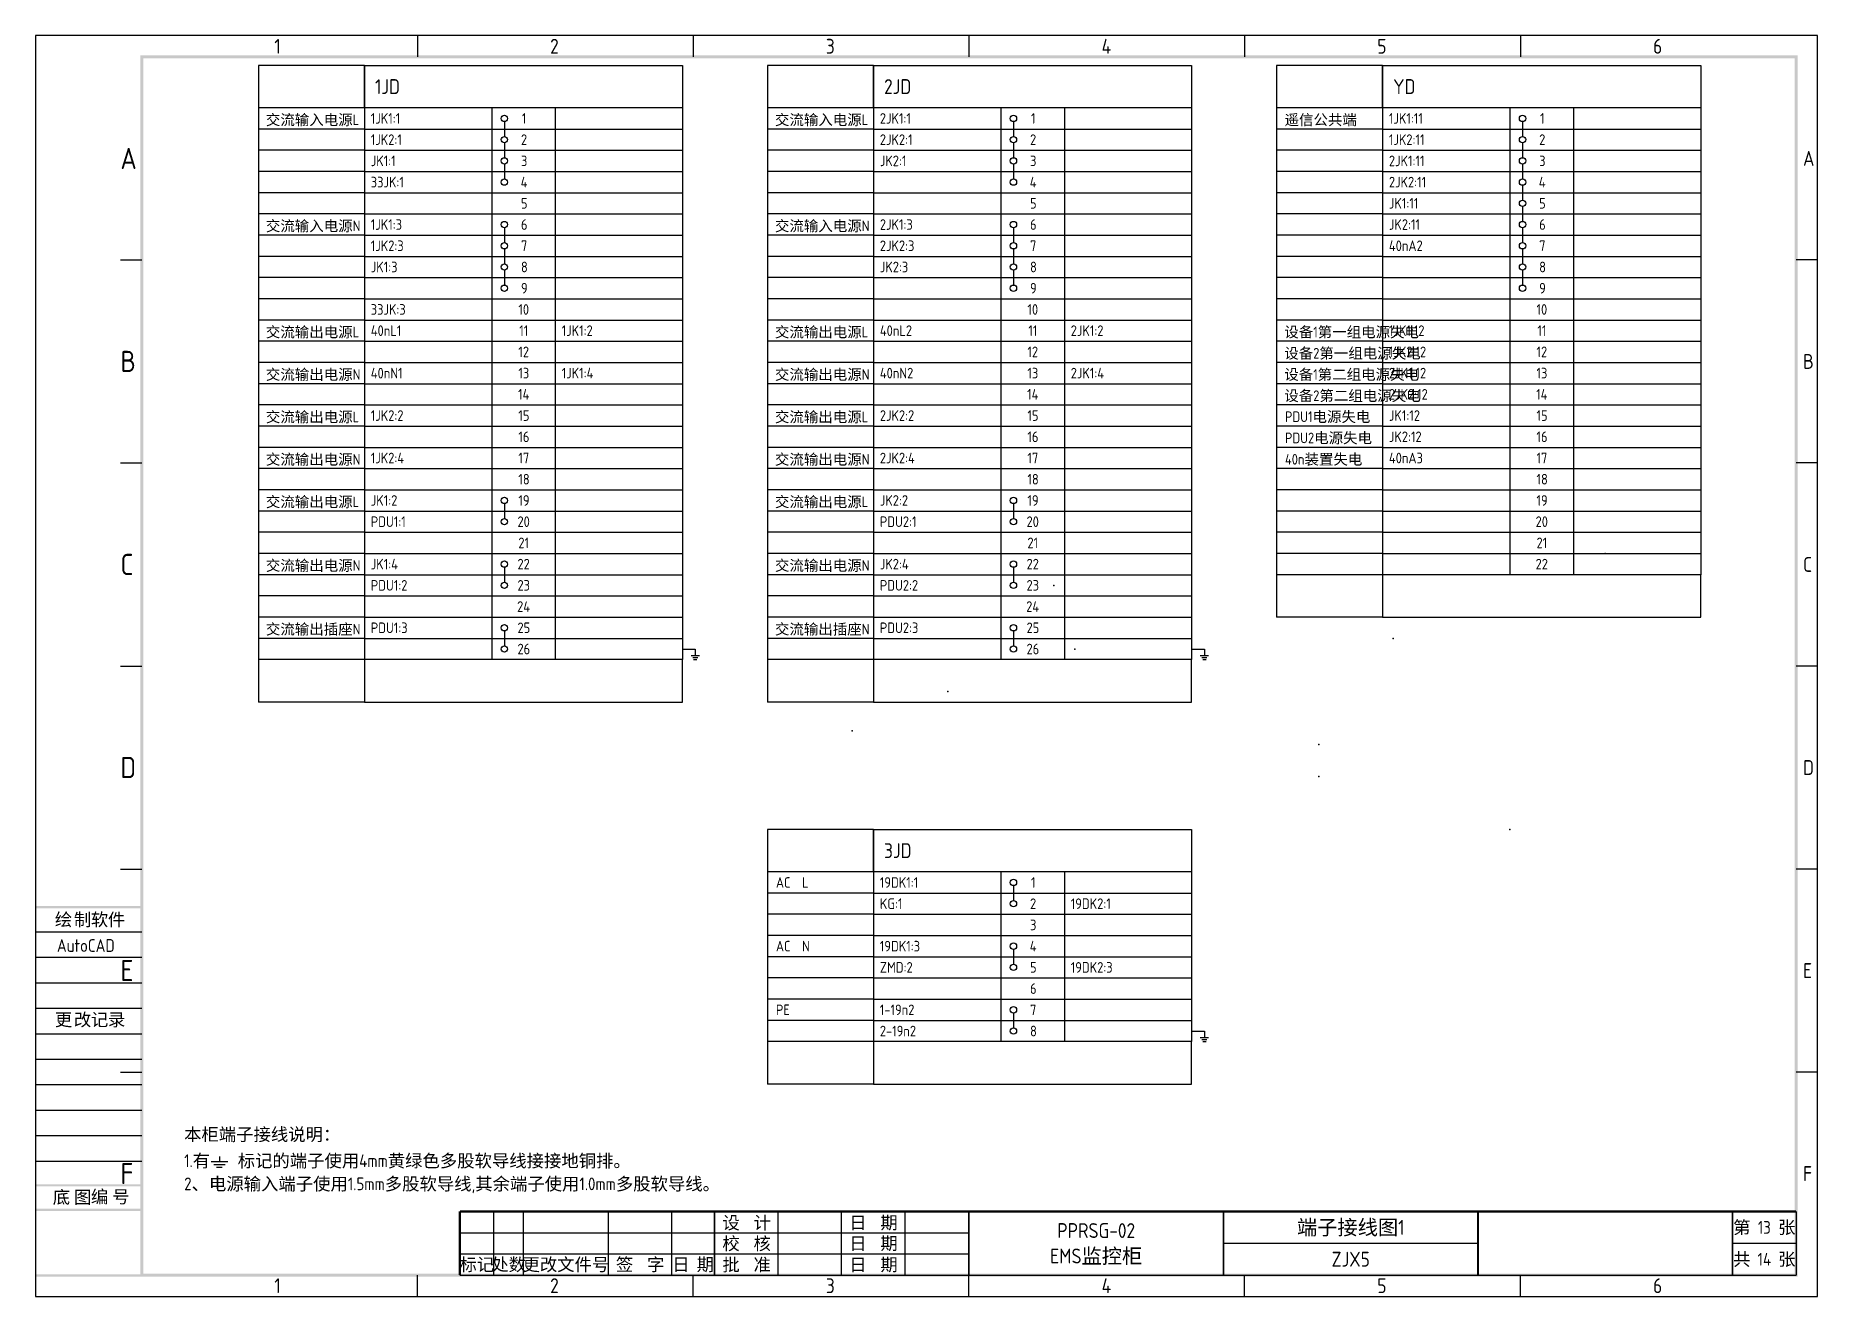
# Model space of a CAD drawing. Extents: x 0 to 4798, y 0 to 657.
# Drawn here: x 960 to 1380, y 0 to 297 of the extents above; entities that cross this region are included whole.
import ezdxf
from ezdxf.enums import TextEntityAlignment as Align

# ---------------------------------------------------------------- set-up
doc = ezdxf.new("R2010")
doc.units = 0
doc.header["$MEASUREMENT"] = 0
for name, color, linetype in [('FRAME', 7, 'Continuous'), ('TABLE', 7, 'Continuous'), ('表格', 7, 'Continuous')]:
    doc.layers.add(name, color=color, linetype=linetype)
doc.styles.add('textstyle3', font='')
doc.styles.add('textstyle4', font='')
doc.styles.get('textstyle3').set_extended_font_data('gbenor')
doc.styles.get('textstyle4').set_extended_font_data('gbenor')

msp = doc.modelspace()

# ---------------------------------------------------------------- texts
at = {"style": 'textstyle3'}
for s, height, p in [('1JD', 3.5, (1040, 283.25)), ('2JD', 3.5, (1160, 283.25)), ('YD', 3.5, (1280, 283.25)), ('交流输入电源L', 2.5, (1014.27, 275.93)), ('1JK1:1', 2.5, (1039, 276.25)), ('1', 2.5, (1074.62, 276.25)), ('交流输入电源L', 2.5, (1134.27, 275.93)), ('2JK1:1', 2.5, (1159, 276.25)), ('1', 2.5, (1194.62, 276.25)), ('遥信公共端', 2.5, (1254.4, 275.93)), ('1JK1:11', 2.5, (1279, 276.25)), ('1', 2.5, (1314.62, 276.25)), ('1JK2:1', 2.5, (1039, 271.25)), ('2', 2.5, (1074.41, 271.25)), ('2JK2:1', 2.5, (1159, 271.25)), ('2', 2.5, (1194.41, 271.25)), ('1JK2:11', 2.5, (1279, 271.25)), ('2', 2.5, (1314.42, 271.25)), ('JK1:1', 2.5, (1039, 266.25)), ('3', 2.5, (1074.41, 266.25)), ('JK2:1', 2.5, (1159, 266.25)), ('3', 2.5, (1194.41, 266.25)), ('2JK1:11', 2.5, (1279, 266.25)), ('3', 2.5, (1314.42, 266.25)), ('33JK:1', 2.5, (1039, 261.25)), ('4', 2.5, (1074.34, 261.25)), ('4', 2.5, (1194.34, 261.25)), ('2JK2:11', 2.5, (1279, 261.25)), ('4', 2.5, (1314.33, 261.25)), ('5', 2.5, (1074.41, 256.25)), ('5', 2.5, (1194.41, 256.25)), ('JK1:11', 2.5, (1279, 256.25)), ('5', 2.5, (1314.42, 256.25)), ('交流输入电源N', 2.5, (1014.27, 250.93)), ('1JK1:3', 2.5, (1039, 251.25)), ('6', 2.5, (1074.41, 251.25)), ('交流输入电源N', 2.5, (1134.27, 250.93)), ('2JK1:3', 2.5, (1159, 251.25)), ('6', 2.5, (1194.41, 251.25)), ('JK2:11', 2.5, (1279, 251.25)), ('6', 2.5, (1314.42, 251.25)), ('1JK2:3', 2.5, (1039, 246.25)), ('7', 2.5, (1074.41, 246.25)), ('2JK2:3', 2.5, (1159, 246.25)), ('7', 2.5, (1194.41, 246.25)), ('40nA2', 2.5, (1279, 246.25)), ('7', 2.5, (1314.42, 246.25)), ('JK1:3', 2.5, (1039, 241.25)), ('8', 2.5, (1074.41, 241.25)), ('JK2:3', 2.5, (1159, 241.25)), ('8', 2.5, (1194.41, 241.25)), ('8', 2.5, (1314.42, 241.25)), ('9', 2.5, (1074.41, 236.25)), ('9', 2.5, (1194.41, 236.25)), ('9', 2.5, (1314.42, 236.25)), ('33JK:3', 2.5, (1039, 231.25)), ('10', 2.5, (1073.79, 231.25)), ('10', 2.5, (1193.79, 231.25)), ('10', 2.5, (1313.79, 231.25)), ('交流输出电源L', 2.5, (1014.27, 225.93)), ('40nL1', 2.5, (1039, 226.25)), ('11', 2.5, (1074, 226.25)), ('1JK1:2', 2.5, (1084, 226.25)), ('交流输出电源L', 2.5, (1134.27, 225.93)), ('40nL2', 2.5, (1159, 226.25)), ('11', 2.5, (1194, 226.25)), ('2JK1:2', 2.5, (1204, 226.25)), ('设备1第一组电源失电', 2.5, (1254.34, 225.93)), ('1JK1:12', 2.5, (1279, 226.25)), ('11', 2.5, (1314, 226.25)), ('12', 2.5, (1073.79, 221.25)), ('12', 2.5, (1193.79, 221.25)), ('设备2第一组电源失电', 2.5, (1254.34, 220.93)), ('1JK2:12', 2.5, (1279, 221.25)), ('12', 2.5, (1313.79, 221.25)), ('交流输出电源N', 2.5, (1014.27, 215.93)), ('40nN1', 2.5, (1039, 216.25)), ('13', 2.5, (1073.79, 216.25)), ('1JK1:4', 2.5, (1084, 216.25)), ('交流输出电源N', 2.5, (1134.27, 215.93)), ('40nN2', 2.5, (1159, 216.25)), ('13', 2.5, (1193.79, 216.25)), ('2JK1:4', 2.5, (1204, 216.25)), ('设备1第二组电源失电', 2.5, (1254.34, 215.93)), ('2JK1:12', 2.5, (1279, 216.25)), ('13', 2.5, (1313.79, 216.25)), ('14', 2.5, (1073.71, 211.25)), ('14', 2.5, (1193.71, 211.25)), ('设备2第二组电源失电', 2.5, (1254.34, 210.93)), ('2JK2:12', 2.5, (1279, 211.25)), ('14', 2.5, (1313.71, 211.25)), ('交流输出电源L', 2.5, (1014.27, 205.93)), ('1JK2:2', 2.5, (1039, 206.25)), ('15', 2.5, (1073.79, 206.25)), ('交流输出电源L', 2.5, (1134.27, 205.93)), ('2JK2:2', 2.5, (1159, 206.25)), ('15', 2.5, (1193.79, 206.25)), ('PDU1电源失电', 2.5, (1254.5, 205.98)), ('JK1:12', 2.5, (1279, 206.25)), ('15', 2.5, (1313.79, 206.25)), ('16', 2.5, (1073.79, 201.25)), ('16', 2.5, (1193.79, 201.25)), ('PDU2电源失电', 2.5, (1254.5, 200.98)), ('JK2:12', 2.5, (1279, 201.25)), ('16', 2.5, (1313.79, 201.25)), ('交流输出电源N', 2.5, (1014.27, 195.93)), ('1JK2:4', 2.5, (1039, 196.25)), ('17', 2.5, (1073.79, 196.25)), ('交流输出电源N', 2.5, (1134.27, 195.93)), ('2JK2:4', 2.5, (1159, 196.25)), ('17', 2.5, (1193.79, 196.25)), ('40n装置失电', 2.5, (1254.5, 195.94)), ('40nA3', 2.5, (1279, 196.25)), ('17', 2.5, (1313.79, 196.25)), ('18', 2.5, (1073.79, 191.25)), ('18', 2.5, (1193.79, 191.25)), ('18', 2.5, (1313.79, 191.25)), ('交流输出电源L', 2.5, (1014.27, 185.93)), ('JK1:2', 2.5, (1039, 186.25)), ('19', 2.5, (1073.79, 186.25)), ('交流输出电源L', 2.5, (1134.27, 185.93)), ('JK2:2', 2.5, (1159, 186.25)), ('19', 2.5, (1193.79, 186.25)), ('19', 2.5, (1313.79, 186.25)), ('PDU1:1', 2.5, (1039, 181.25)), ('20', 2.5, (1073.58, 181.25)), ('PDU2:1', 2.5, (1159, 181.25)), ('20', 2.5, (1193.58, 181.25)), ('20', 2.5, (1313.58, 181.25)), ('21', 2.5, (1073.79, 176.25)), ('21', 2.5, (1193.79, 176.25)), ('21', 2.5, (1313.79, 176.25)), ('交流输出电源N', 2.5, (1014.27, 170.93)), ('JK1:4', 2.5, (1039, 171.25)), ('22', 2.5, (1073.58, 171.25)), ('交流输出电源N', 2.5, (1134.27, 170.93)), ('JK2:4', 2.5, (1159, 171.25)), ('22', 2.5, (1193.58, 171.25)), ('22', 2.5, (1313.58, 171.25)), ('PDU1:2', 2.5, (1039, 166.25)), ('23', 2.5, (1073.58, 166.25)), ('PDU2:2', 2.5, (1159, 166.25)), ('23', 2.5, (1193.58, 166.25)), ('24', 2.5, (1073.5, 161.25)), ('24', 2.5, (1193.5, 161.25)), ('交流输出插座N', 2.5, (1014.27, 155.93)), ('PDU1:3', 2.5, (1039, 156.25)), ('25', 2.5, (1073.58, 156.25)), ('交流输出插座N', 2.5, (1134.27, 155.93)), ('PDU2:3', 2.5, (1159, 156.25)), ('25', 2.5, (1193.58, 156.25)), ('26', 2.5, (1073.58, 151.25)), ('26', 2.5, (1193.58, 151.25)), ('3JD', 3.5, (1160, 103.25)), ('AC  L', 2.5, (1134.5, 96.25)), ('19DK1:1', 2.5, (1159, 96.25)), ('1', 2.5, (1194.62, 96.25)), ('KG:1', 2.5, (1159, 91.25)), ('2', 2.5, (1194.41, 91.25)), ('19DK2:1', 2.5, (1204, 91.25)), ('3', 2.5, (1194.41, 86.25)), ('AC  N', 2.5, (1134.5, 81.25)), ('19DK1:3', 2.5, (1159, 81.25)), ('4', 2.5, (1194.34, 81.25)), ('ZMD:2', 2.5, (1159, 76.25)), ('5', 2.5, (1194.41, 76.25)), ('19DK2:3', 2.5, (1204, 76.25)), ('6', 2.5, (1194.41, 71.25)), ('PE', 2.5, (1134.5, 66.25)), ('1-19n2', 2.5, (1159, 66.25)), ('7', 2.5, (1194.41, 66.25)), ('2-19n2', 2.5, (1159, 61.25)), ('8', 2.5, (1194.41, 61.25)), ('本柜端子接线说明：', 3, (994.99, 36.65)), ('1.有    标记的端子使用4mm黄绿色多股软导线接接地铜排。', 3, (995, 30.44)), ('2、电源输入端子使用1.5mm多股软导线,其余端子使用1.0mm多股软导线。', 3, (995.02, 25))]:
    msp.add_text(s, height=height, dxfattribs=at).set_placement(p)
at = {"char_height": 3, "attachment_point": 1, "style": 'textstyle4'}
for s, insert, width in [('绘', (964.53, 90.26), 17.5), ('制 ', (969.03, 90.26), 17.5), ('软', (973.03, 90.26), 17.5), ('件', (977.03, 90.26), 17.5), ('AutoCAD', (965.02, 84.15), 0.8), ('更', (964.53, 66.69), 17.5), ('改', (969.03, 66.69), 17.5), ('记', (973.03, 66.69), 17.5), ('录', (977.03, 66.69), 17.5), ('底', (964.03, 24.86), 17.5), ('编', (973.03, 24.97), 17.5), ('号', (978.03, 24.97), 17.5), ('图', (969.03, 24.86), 17.5)]:
    msp.add_mtext(s, dxfattribs=dict(at, insert=insert, width=width))
at = {"layer": 'FRAME', "style": 'textstyle3'}
for s, p in [('设  计', (1127.6, 17.38)), ('日  期', (1157.5, 17.38)), ('校  核', (1127.6, 12.5)), ('日  期', (1157.5, 12.5)), ('批  准', (1127.6, 7.5)), ('日  期', (1157.5, 7.5))]:
    msp.add_text(s, height=3, dxfattribs=at).set_placement(p, align=Align.MIDDLE)
for s, p in [('标记', (1064, 7.5)), ('处数', (1071.5, 7.5)), ('更改文件号', (1085, 7.5)), ('签  字', (1102.5, 7.5)), ('日 期', (1115, 7.5))]:
    msp.add_text(s, height=3, dxfattribs=at).set_placement(p, align=Align.MIDDLE_CENTER)
at = {"layer": '表格', "style": 'textstyle3'}
for s, height, p in [('PPRSG-02', 3.5, (1210, 15.5)), ('端子接线图1', 3.5, (1270, 16.25)), ('第    张', 3, (1367.5, 16.25)), ('13', 3, (1367.5, 16.25)), ('EMS监控柜', 3.5, (1210, 9.5)), ('ZJX5', 3.5, (1270, 8.75)), ('共    张', 3, (1367.5, 8.75)), ('14', 3, (1367.5, 8.75))]:
    msp.add_text(s, height=height, dxfattribs=at).set_placement(p, align=Align.MIDDLE_CENTER)

# ---------------------------------------------------------------- blocks, each defined once
blk = doc.blocks.new('A3')
at = {"layer": 'FRAME'}
for p, q in [((420, 297), (0, 297)), ((0, 297), (0, 0)), ((90, 297), (90, 292)), ((155, 297), (155, 292)), ((220, 297), (220, 292)), ((285, 297), (285, 292)), ((350, 297), (350, 292)), ((420, 0), (420, 297)), ((20, 244.17), (25, 244.17)), ((420, 244.17), (415, 244.17)), ((20, 196.33), (25, 196.33)), ((420, 196.33), (415, 196.33)), ((20, 148.5), (25, 148.5)), ((420, 148.5), (415, 148.5)), ((20, 100.67), (25, 100.67)), ((420, 100.67), (415, 100.67)), ((20, 52.83), (25, 52.83)), ((420, 52.83), (415, 52.83)), ((90, 0), (90, 5)), ((155, 0), (155, 5)), ((220, 0), (220, 5)), ((285, 0), (285, 5)), ((350, 0), (350, 5)), ((0, 0), (420, 0))]:
    blk.add_line(p, q, dxfattribs=at)
at = {"layer": 'FRAME', "linetype": 'Continuous'}
for points in [[(415.35, 291.65), (415.35, 292.35), (24.65, 291.65)], [(24.65, 292.35), (24.65, 291.65), (415.35, 292.35)], [(25.35, 292.35), (24.65, 292.35), (25.35, 4.65)], [(24.65, 4.65), (25.35, 4.65), (24.65, 292.35)], [(414.65, 4.65), (415.35, 4.65), (414.65, 292.35)], [(415.35, 292.35), (414.65, 292.35), (415.35, 4.65)], [(24.65, 5.35), (24.65, 4.65), (415.35, 5.35)], [(415.35, 4.65), (415.35, 5.35), (24.65, 4.65)]]:
    blk.add_solid(points, dxfattribs=at)
at = {"layer": 'FRAME', "style": 'textstyle3'}
for s, height, p in [('1', 3.5, (56.27, 292.75)), ('2', 3.5, (121.28, 292.75)), ('3', 3.5, (186.28, 292.75)), ('4', 3.5, (251.28, 292.75)), ('5', 3.5, (316.27, 292.75)), ('6', 3.5, (381.27, 292.75)), ('A', 5, (20, 265.58)), ('A', 3.5, (416.62, 266.33)), ('B', 5, (20, 217.75)), ('B', 3.5, (416.62, 218.5)), ('C', 5, (20, 169.92)), ('C', 3.5, (416.62, 170.67)), ('D', 5, (20, 122.08)), ('D', 3.5, (416.62, 122.83)), ('E', 5, (20, 74.25)), ('E', 3.5, (416.62, 75)), ('F', 5, (20, 26.42)), ('F', 3.5, (416.62, 27.17)), ('1', 3.5, (56.27, 0.75)), ('2', 3.5, (121.28, 0.75)), ('3', 3.5, (186.28, 0.75)), ('4', 3.5, (251.28, 0.75)), ('5', 3.5, (316.27, 0.75)), ('6', 3.5, (381.27, 0.75))]:
    blk.add_text(s, height=height, dxfattribs=at).set_placement(p)

# ---------------------------------------------------------------- linework, layer by layer
for p, q in [((1037.5, 290), (1112.5, 290)), ((1037.5, 280), (1037.5, 290)), ((1112.5, 290), (1112.5, 280)), ((1157.5, 290), (1232.5, 290)), ((1157.5, 280), (1157.5, 290)), ((1232.5, 290), (1232.5, 280)), ((1277.5, 290), (1352.5, 290)), ((1277.5, 280), (1277.5, 290)), ((1352.5, 290), (1352.5, 280)), ((1037.5, 280), (1037.5, 140)), ((1112.5, 280), (1037.5, 280)), ((1067.5, 280), (1067.5, 150)), ((1082.5, 280), (1082.5, 150)), ((1112.5, 280), (1112.5, 150)), ((1157.5, 280), (1157.5, 140)), ((1232.5, 280), (1157.5, 280)), ((1187.5, 280), (1187.5, 150)), ((1202.5, 280), (1202.5, 150)), ((1232.5, 280), (1232.5, 150)), ((1277.5, 280), (1277.5, 160)), ((1352.5, 280), (1277.5, 280)), ((1307.5, 280), (1307.5, 170)), ((1322.5, 280), (1322.5, 170)), ((1352.5, 280), (1352.5, 170)), ((1037.5, 275), (1112.5, 275)), ((1070.5, 276.75), (1070.5, 273.25)), ((1157.5, 275), (1232.5, 275)), ((1190.5, 276.75), (1190.5, 273.25)), ((1277.5, 275), (1352.5, 275)), ((1310.5, 276.75), (1310.5, 273.25)), ((1037.5, 270), (1112.5, 270)), ((1070.5, 271.75), (1070.5, 268.25)), ((1157.5, 270), (1232.5, 270)), ((1190.5, 271.75), (1190.5, 268.25)), ((1277.5, 270), (1352.5, 270)), ((1310.5, 271.75), (1310.5, 268.25)), ((1037.5, 265), (1112.5, 265)), ((1070.5, 266.75), (1070.5, 263.25)), ((1157.5, 265), (1232.5, 265)), ((1190.5, 266.75), (1190.5, 263.25)), ((1277.5, 265), (1352.5, 265)), ((1310.5, 266.75), (1310.5, 263.25)), ((1310.5, 261.75), (1310.5, 258.25)), ((1037.5, 260), (1112.5, 260)), ((1157.5, 260), (1232.5, 260)), ((1277.5, 260), (1352.5, 260)), ((1310.5, 256.75), (1310.5, 253.25)), ((1037.5, 255), (1112.5, 255)), ((1157.5, 255), (1232.5, 255)), ((1277.5, 255), (1352.5, 255)), ((1037.5, 250), (1112.5, 250)), ((1070.5, 251.75), (1070.5, 248.25)), ((1157.5, 250), (1232.5, 250)), ((1190.5, 251.75), (1190.5, 248.25)), ((1277.5, 250), (1352.5, 250)), ((1310.5, 251.75), (1310.5, 248.25)), ((1037.5, 245), (1112.5, 245)), ((1070.5, 246.75), (1070.5, 243.25)), ((1157.5, 245), (1232.5, 245)), ((1190.5, 246.75), (1190.5, 243.25)), ((1277.5, 245), (1352.5, 245)), ((1310.5, 246.75), (1310.5, 243.25)), ((1037.5, 240), (1112.5, 240)), ((1070.5, 241.75), (1070.5, 238.25)), ((1157.5, 240), (1232.5, 240)), ((1190.5, 241.75), (1190.5, 238.25)), ((1277.5, 240), (1352.5, 240)), ((1310.5, 241.75), (1310.5, 238.25)), ((1037.5, 235), (1112.5, 235)), ((1157.5, 235), (1232.5, 235)), ((1277.5, 235), (1352.5, 235)), ((1037.5, 230), (1112.5, 230)), ((1157.5, 230), (1232.5, 230)), ((1277.5, 230), (1352.5, 230)), ((1037.5, 225), (1112.5, 225)), ((1157.5, 225), (1232.5, 225)), ((1277.5, 225), (1352.5, 225)), ((1037.5, 220), (1112.5, 220)), ((1157.5, 220), (1232.5, 220)), ((1277.5, 220), (1352.5, 220)), ((1037.5, 215), (1112.5, 215)), ((1157.5, 215), (1232.5, 215)), ((1277.5, 215), (1352.5, 215)), ((1037.5, 210), (1112.5, 210)), ((1157.5, 210), (1232.5, 210)), ((1277.5, 210), (1352.5, 210)), ((1037.5, 205), (1112.5, 205)), ((1157.5, 205), (1232.5, 205)), ((1277.5, 205), (1352.5, 205)), ((1037.5, 200), (1112.5, 200)), ((1157.5, 200), (1232.5, 200)), ((1277.5, 200), (1352.5, 200)), ((1037.5, 195), (1112.5, 195)), ((1157.5, 195), (1232.5, 195)), ((1277.5, 195), (1352.5, 195)), ((1037.5, 190), (1112.5, 190)), ((1157.5, 190), (1232.5, 190)), ((1277.5, 190), (1352.5, 190)), ((1037.5, 185), (1112.5, 185)), ((1070.5, 186.75), (1070.5, 183.25)), ((1157.5, 185), (1232.5, 185)), ((1190.5, 186.75), (1190.5, 183.25)), ((1277.5, 185), (1352.5, 185)), ((1037.5, 180), (1112.5, 180)), ((1157.5, 180), (1232.5, 180)), ((1277.5, 180), (1352.5, 180)), ((1037.5, 175), (1112.5, 175)), ((1157.5, 175), (1232.5, 175)), ((1277.5, 175), (1352.5, 175)), ((1037.5, 170), (1112.5, 170)), ((1070.5, 171.75), (1070.5, 168.25)), ((1157.5, 170), (1232.5, 170)), ((1190.5, 171.75), (1190.5, 168.25)), ((1277.5, 170), (1277.5, 160)), ((1352.5, 170), (1277.5, 170)), ((1352.5, 160), (1352.5, 170)), ((1037.5, 165), (1112.5, 165)), ((1157.5, 165), (1232.5, 165)), ((1037.5, 160), (1112.5, 160)), ((1157.5, 160), (1232.5, 160)), ((1277.5, 160), (1352.5, 160)), ((1070.5, 156.75), (1070.5, 153.25)), ((1190.5, 156.75), (1190.5, 153.25)), ((1037.5, 155), (1112.5, 155)), ((1112.5, 152.5), (1115.5, 152.5)), ((1115.5, 152.5), (1115.5, 151)), ((1157.5, 155), (1232.5, 155)), ((1232.5, 152.5), (1235.5, 152.5)), ((1235.5, 152.5), (1235.5, 151)), ((1037.5, 150), (1037.5, 140)), ((1112.5, 150), (1037.5, 150)), ((1112.5, 140), (1112.5, 150)), ((1114.5, 151), (1116.5, 151)), ((1114.9, 150.5), (1116.1, 150.5)), ((1115.1, 150), (1115.9, 150)), ((1157.5, 150), (1157.5, 140)), ((1232.5, 150), (1157.5, 150)), ((1232.5, 140), (1232.5, 150)), ((1234.5, 151), (1236.5, 151)), ((1234.9, 150.5), (1236.1, 150.5)), ((1235.1, 150), (1235.9, 150)), ((1037.5, 140), (1112.5, 140)), ((1157.5, 140), (1232.5, 140)), ((1157.5, 110), (1232.5, 110)), ((1157.5, 100), (1157.5, 110)), ((1232.5, 110), (1232.5, 100)), ((1157.5, 100), (1157.5, 50)), ((1232.5, 100), (1157.5, 100)), ((1187.5, 100), (1187.5, 60)), ((1190.5, 96.75), (1190.5, 93.25)), ((1202.5, 100), (1202.5, 60)), ((1232.5, 100), (1232.5, 60)), ((1157.5, 95), (1232.5, 95)), ((1157.5, 90), (1232.5, 90)), ((960.07, 85.87), (985.02, 85.87)), ((1157.5, 85), (1232.5, 85)), ((960.07, 79.87), (985.02, 79.87)), ((1157.5, 80), (1232.5, 80)), ((1190.5, 81.75), (1190.5, 78.25)), ((960.07, 73.87), (985.02, 73.87)), ((1157.5, 75), (1232.5, 75)), ((960.07, 67.87), (985.02, 67.87)), ((1157.5, 70), (1232.5, 70)), ((1157.5, 65), (1232.5, 65)), ((1190.5, 66.75), (1190.5, 63.25)), ((960.07, 61.87), (985.02, 61.87)), ((1157.5, 60), (1157.5, 50)), ((1232.5, 60), (1157.5, 60)), ((1232.5, 62.5), (1235.5, 62.5)), ((1232.5, 50), (1232.5, 60)), ((1234.5, 61), (1236.5, 61)), ((1234.9, 60.5), (1236.1, 60.5)), ((1235.1, 60), (1235.9, 60)), ((1235.5, 62.5), (1235.5, 61)), ((960.07, 55.87), (985.02, 55.87)), ((960.07, 49.87), (985.02, 49.87)), ((1157.5, 50), (1232.5, 50)), ((960.07, 43.87), (985.02, 43.87)), ((960.07, 37.87), (985.02, 37.87)), ((960.07, 31.87), (985.02, 31.87)), ((1001.34, 31.74), (1005.33, 31.74)), ((1002, 31.07), (1004.66, 31.07)), ((1002.67, 30.41), (1004, 30.41)), ((1003.33, 32.94), (1003.33, 31.74))]:
    msp.add_line(p, q)
for centre in [(1070.5, 277.5), (1190.5, 277.5), (1310.5, 277.5), (1070.5, 272.5), (1190.5, 272.5), (1310.5, 272.5), (1070.5, 267.5), (1190.5, 267.5), (1310.5, 267.5), (1070.5, 262.5), (1190.5, 262.5), (1310.5, 262.5), (1310.5, 257.5), (1070.5, 252.5), (1190.5, 252.5), (1310.5, 252.5), (1070.5, 247.5), (1190.5, 247.5), (1310.5, 247.5), (1070.5, 242.5), (1190.5, 242.5), (1310.5, 242.5), (1070.5, 237.5), (1190.5, 237.5), (1310.5, 237.5), (1070.5, 187.5), (1190.5, 187.5), (1070.5, 182.5), (1190.5, 182.5), (1070.5, 172.5), (1190.5, 172.5), (1070.5, 167.5), (1190.5, 167.5), (1070.5, 157.5), (1190.5, 157.5), (1070.5, 152.5), (1190.5, 152.5), (1190.5, 97.5), (1190.5, 92.5), (1190.5, 82.5), (1190.5, 77.5), (1190.5, 67.5), (1190.5, 62.5)]:
    msp.add_circle(centre, 0.75)
for p in [(1330, 175), (1200, 167.5), (1205, 152.5), (1280, 155), (1175, 142.5), (1152.5, 133.24), (1262.5, 130), (1262.5, 122.5), (1307.5, 110)]:
    msp.add_point(p)
for points in [[(960, 91.94), (960, 91.44), (985, 91.94), (985, 91.44)], [(960, 26.41), (960, 25.91), (985, 26.41), (985, 25.91)], [(985, 20.13), (985, 20.63), (960, 20.13), (960, 20.63)], [(985.06, 4.67), (985.06, 5.17), (960.06, 4.67), (960.06, 5.17)], [(985.56, 4.67), (985.56, 5.17), (960.56, 4.67), (960.56, 5.17)]]:
    msp.add_trace(points)
at = {"layer": 'FRAME'}
for p, q in [((1068, 5), (1068, 20)), ((1075, 5), (1075, 20)), ((1095, 5), (1095, 20)), ((1110, 5), (1110, 20)), ((1135, 5), (1135, 20)), ((1150, 5), (1150, 20)), ((1165, 5), (1165, 20)), ((1060, 15), (1120, 15)), ((1120, 15), (1180, 15)), ((1060, 10), (1120, 10)), ((1120, 10), (1180, 10)), ((1060, 5), (1120, 5)), ((1120, 5), (1180, 5))]:
    msp.add_line(p, q, dxfattribs=at)
for points, const_width in [([(1060, 20), (1120, 20)], 0.5), ([(1060, 20), (1060, 5)], 0.5), ([(1120, 20), (1180, 20)], 0.5), ([(1120, 20), (1120, 5)], 0.4), ([(1180, 20), (1180, 5)], 0.4)]:
    msp.add_lwpolyline(points, dxfattribs=dict(at, const_width=const_width))
at = {"layer": 'TABLE'}
for p, q in [((1012.5, 290), (1012.5, 140)), ((1037.5, 290), (1012.5, 290)), ((1037.5, 290), (1037.5, 140)), ((1132.5, 290), (1132.5, 140)), ((1157.5, 290), (1132.5, 290)), ((1157.5, 290), (1157.5, 140)), ((1252.5, 290), (1252.5, 160)), ((1277.5, 290), (1252.5, 290)), ((1277.5, 290), (1277.5, 160)), ((1037.5, 280), (1012.5, 280)), ((1157.5, 280), (1132.5, 280)), ((1277.5, 280), (1252.5, 280)), ((1037.5, 275), (1012.5, 275)), ((1157.5, 275), (1132.5, 275)), ((1277.5, 275), (1252.5, 275)), ((1037.5, 270), (1012.5, 270)), ((1157.5, 270), (1132.5, 270)), ((1277.5, 270), (1252.5, 270)), ((1037.5, 265), (1012.5, 265)), ((1157.5, 265), (1132.5, 265)), ((1277.5, 265), (1252.5, 265)), ((1037.5, 260), (1012.5, 260)), ((1157.5, 260), (1132.5, 260)), ((1277.5, 260), (1252.5, 260)), ((1037.5, 255), (1012.5, 255)), ((1157.5, 255), (1132.5, 255)), ((1277.5, 255), (1252.5, 255)), ((1037.5, 250), (1012.5, 250)), ((1157.5, 250), (1132.5, 250)), ((1277.5, 250), (1252.5, 250)), ((1037.5, 245), (1012.5, 245)), ((1157.5, 245), (1132.5, 245)), ((1277.5, 245), (1252.5, 245)), ((1037.5, 240), (1012.5, 240)), ((1157.5, 240), (1132.5, 240)), ((1277.5, 240), (1252.5, 240)), ((1037.5, 235), (1012.5, 235)), ((1157.5, 235), (1132.5, 235)), ((1277.5, 235), (1252.5, 235)), ((1037.5, 230), (1012.5, 230)), ((1157.5, 230), (1132.5, 230)), ((1277.5, 230), (1252.5, 230)), ((1037.5, 225), (1012.5, 225)), ((1157.5, 225), (1132.5, 225)), ((1277.5, 225), (1252.5, 225)), ((1037.5, 220), (1012.5, 220)), ((1157.5, 220), (1132.5, 220)), ((1277.5, 220), (1252.5, 220)), ((1037.5, 215), (1012.5, 215)), ((1157.5, 215), (1132.5, 215)), ((1277.5, 215), (1252.5, 215)), ((1037.5, 210), (1012.5, 210)), ((1157.5, 210), (1132.5, 210)), ((1277.5, 210), (1252.5, 210)), ((1037.5, 205), (1012.5, 205)), ((1157.5, 205), (1132.5, 205)), ((1277.5, 205), (1252.5, 205)), ((1037.5, 200), (1012.5, 200)), ((1157.5, 200), (1132.5, 200)), ((1277.5, 200), (1252.5, 200)), ((1037.5, 195), (1012.5, 195)), ((1157.5, 195), (1132.5, 195)), ((1277.5, 195), (1252.5, 195)), ((1037.5, 190), (1012.5, 190)), ((1157.5, 190), (1132.5, 190)), ((1277.5, 190), (1252.5, 190)), ((1037.5, 185), (1012.5, 185)), ((1157.5, 185), (1132.5, 185)), ((1277.5, 185), (1252.5, 185)), ((1037.5, 180), (1012.5, 180)), ((1157.5, 180), (1132.5, 180)), ((1277.5, 180), (1252.5, 180)), ((1037.5, 175), (1012.5, 175)), ((1157.5, 175), (1132.5, 175)), ((1277.5, 175), (1252.5, 175)), ((1037.5, 170), (1012.5, 170)), ((1157.5, 170), (1132.5, 170)), ((1277.5, 170), (1252.5, 170)), ((1037.5, 165), (1012.5, 165)), ((1157.5, 165), (1132.5, 165)), ((1037.5, 160), (1012.5, 160)), ((1157.5, 160), (1132.5, 160)), ((1277.5, 160), (1252.5, 160)), ((1037.5, 155), (1012.5, 155)), ((1157.5, 155), (1132.5, 155)), ((1037.5, 150), (1012.5, 150)), ((1157.5, 150), (1132.5, 150)), ((1037.5, 140), (1012.5, 140)), ((1157.5, 140), (1132.5, 140)), ((1132.5, 110), (1132.5, 50)), ((1157.5, 110), (1132.5, 110)), ((1157.5, 110), (1157.5, 50)), ((1157.5, 100), (1132.5, 100)), ((1157.5, 95), (1132.5, 95)), ((1157.5, 90), (1132.5, 90)), ((1157.5, 85), (1132.5, 85)), ((1157.5, 80), (1132.5, 80)), ((1157.5, 75), (1132.5, 75)), ((1157.5, 70), (1132.5, 70)), ((1157.5, 65), (1132.5, 65)), ((1157.5, 60), (1132.5, 60)), ((1157.5, 50), (1132.5, 50))]:
    msp.add_line(p, q, dxfattribs=at)
at = {"layer": '表格'}
for p, q in [((1375, 20), (1375, 5)), ((1240, 12.5), (1300, 12.5)), ((1360, 12.5), (1375, 12.5)), ((1180, 5), (1360, 5)), ((1360, 5), (1375, 5))]:
    msp.add_line(p, q, dxfattribs=at)
for points, const_width in [([(1180, 20), (1360, 20)], 0.5), ([(1240, 20), (1240, 5)], 0.4), ([(1300, 20), (1300, 5)], 0.4), ([(1360, 20), (1375, 20)], 0.5), ([(1360, 20), (1360, 5)], 0.4)]:
    msp.add_lwpolyline(points, dxfattribs=dict(at, const_width=const_width))

# ---------------------------------------------------------------- block references
msp.add_blockref('A3', (960, 0))

msp.set_redraw_order([(e.dxf.handle, doc.entitydb.next_handle()) for e in msp.query("TEXT MTEXT ATTDEF DIMENSION ARC_DIMENSION")])  # texts and dimensions are drawn at this point

doc.saveas('drawing.dxf')
